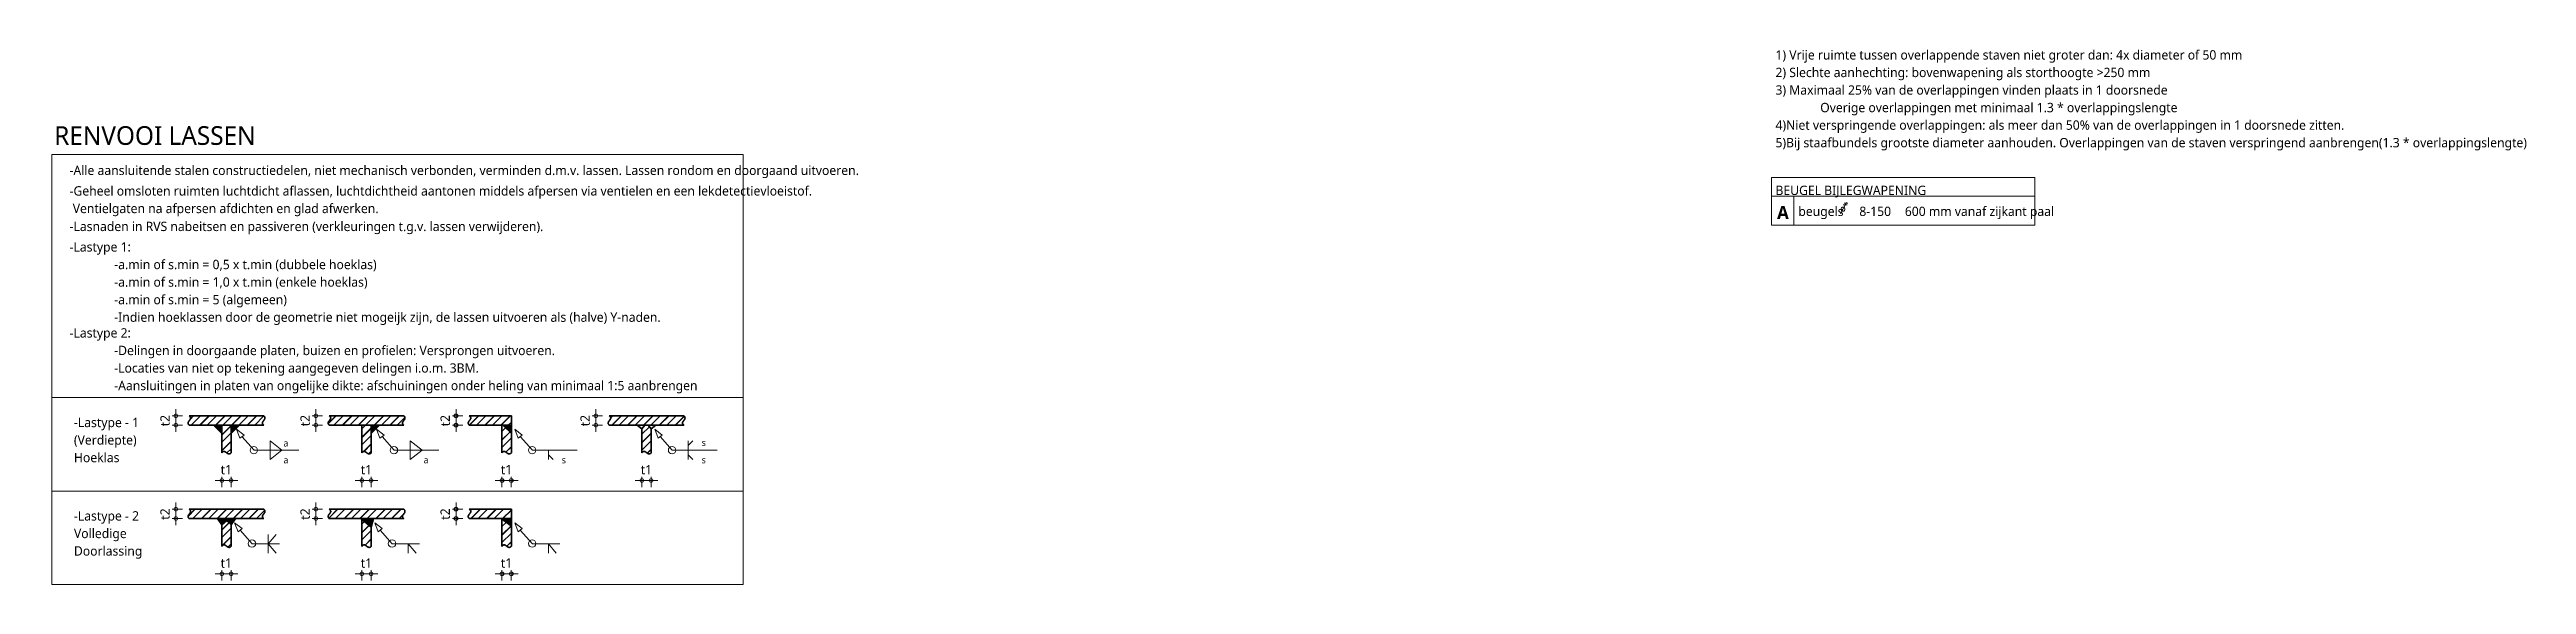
# Model space of a CAD drawing. Header units: millimetres. Extents: x 3415 to 42718, y 1442 to 14886.
# Drawn here: x 14303 to 27564, y 1442 to 4304 of the extents above; entities that cross this region are included whole.
import ezdxf

# ---------------------------------------------------------------- set-up
doc = ezdxf.new("R2010")
doc.units = ezdxf.units.MM
for name, color, linetype, lineweight in [('A-ANNO-DIMS', 211, 'Continuous', 13), ('A-ANNO-DIMS-20', 211, 'Continuous', 13), ('A-ANNO-NOTE', 131, 'Continuous', 18), ('A-DETL', 90, 'Continuous', 13), ('A-DETL-GENF', 92, 'Continuous', 18), ('G-ANNO-TEXT', 231, 'Continuous', 13)]:
    doc.layers.add(name, color=color, linetype=linetype, lineweight=lineweight)
doc.styles.add('Segoe UI', font='segoeui.ttf', dxfattribs={"height": 100})
doc.styles.add('Segoe UI_1', font='segoeui.ttf', dxfattribs={"height": 50})
doc.styles.add('Segoe UI_4', font='segoeui.ttf', dxfattribs={"height": 36})
doc.styles.add('Segoe UI_B_2', font='segoeui.ttf', dxfattribs={"height": 50})
doc.styles.add('Segoe UI_B_4', font='segoeui.ttf', dxfattribs={"height": 70})
doc.dimstyles.new('2_5_mm', dxfattribs={"dimscale": 304.8, "dimtxt": 52.368197, "dimasz": 0.065617, "dimexe": 0.11811, "dimexo": 0.0625, "dimgap": 0.059055, "dimtad": 1, "dimdec": 0, "dimzin": 0, "dimdsep": 46, "dimtxsty": 'Segoe UI_1', "dimblk1": 'DOTBLANK', "dimblk2": 'DOTBLANK', "dimsah": 1, "dimcen": 0.09, "dimdle": 0.11811, "dimazin": 0, "dimtfac": 1, "dimtdec": 4, "dimtix": 1, "dimtmove": 0, "dimatfit": 3, "dimfxl": 0.11811, "dimfxlon": 1, "dimtvp": 1, "dimtfill": 1, "dimtolj": 1, "dimtzin": 0, "dimarcsym": 2})
pattern_1 = [(45, (0, 0), (-42.4264, 42.4264), []), (45, (2, 0), (-42.4264, 42.4264), []), (45, (40, 0), (-42.4264, 42.4264), [])]

msp = doc.modelspace()

# ---------------------------------------------------------------- texts
at = {"layer": 'G-ANNO-TEXT', "color": 7, "attachment_point": 1}
for s, insert, char_height, width, style in [('1) Vrije ruimte tussen overlappende staven niet groter dan: 4x diameter of 50 mm', (23543, 4300.8), 50, 3064.05, 'Segoe UI_1'), ('3) Maximaal 25% van de overlappingen vinden plaats in 1 doorsnede', (23543, 4112.9), 50, 2589.451, 'Segoe UI_1'), ('2) Slechte aanhechting: bovenwapening als storthoogte >250 mm', (23543, 4206.9), 50, 2475.611, 'Segoe UI_1'), ('^I', (23543, 4019), 50, 290.211, 'Segoe UI_1'), ('Overige overlappingen met minimaal 1.3 * overlappingslengte', (23782.4, 4019), 50, 2332.911, 'Segoe UI_1'), ('4)Niet verspringende overlappingen: als meer dan 50% van de overlappingen in 1 doorsnede zitten.', (23543, 3925.1), 50, 3737.467, 'Segoe UI_1'), ('5)Bij staafbundels grootste diameter aanhouden. Overlappingen van de staven verspringend aanbrengen(1.3 * overlappingslengte)', (23543, 3831.1), 50, 4890.294, 'Segoe UI_1'), ('\\fSegoe UI|b1|i0|c0|p34|;A', (23551.4, 3466.8), 70, 84.979, 'Segoe UI_B_4')]:
    msp.add_mtext(s, dxfattribs=dict(at, insert=insert, char_height=char_height, width=width, style=style))
at = {"layer": 'G-ANNO-TEXT', "color": 39, "char_height": 50, "attachment_point": 1}
for s, insert, width, style in [('BEUGEL BIJLEGWAPENING', (23543, 3575.7), 1067.848, 'Segoe UI_B_2'), ('beugels     8-150', (23665.5, 3463.5), 633.333, 'Segoe UI_1'), ('600 mm vanaf zijkant paal', (24235.5, 3463.5), 984.472, 'Segoe UI_1')]:
    msp.add_mtext(s, dxfattribs=dict(at, insert=insert, width=width, style=style))

# ---------------------------------------------------------------- blocks, each defined once
blk = doc.blocks.new('28_GA_symbool_wapening - Type 1-3658680-M_28_01_constructierenvooi')
at = {"layer": 'A-ANNO-NOTE'}
for p, q in [((23891, 3425), (23923, 3486)), ((23926, 3474), (23906, 3474)), ((23931, 3482), (23910, 3482))]:
    blk.add_line(p, q, dxfattribs=at)
blk.add_circle((23904, 3450), 10.8, dxfattribs=at)
blk = doc.blocks.new('NLRS_28_GA_renvooi - 3 RENVOOI LASSEN-5064081-M_28_01_constructierenvooi')
at = {"layer": 'A-ANNO-NOTE'}
for p, q in [((14316, 3742), (18016, 3742)), ((14316, 1442), (14316, 3742)), ((18016, 3742), (18016, 1442)), ((18016, 1442), (14316, 1442))]:
    blk.add_line(p, q, dxfattribs=at)
at = {"layer": 'A-ANNO-NOTE', "lineweight": 13, "insert": (14328, 3894), "char_height": 100, "width": 1390.13, "attachment_point": 1, "style": 'Segoe UI', "bg_fill": 3, "box_fill_scale": 1.25, "bg_fill_color": 9, "bg_fill_true_color": 13158600, "bg_fill_transparency": 0}
blk.add_mtext('RENVOOI LASSEN', dxfattribs=at)
blk = doc.blocks.new('DIMBLOCK1-M_28_01_constructierenvooi')
at = {"layer": 'A-ANNO-DIMS-20'}
for p, q in [((14979, 2344), (14943, 2344)), ((14979, 2294), (14943, 2294)), ((14979, 2258), (14979, 2380)), ((14979, 2344), (15015, 2344)), ((14979, 2294), (15015, 2294))]:
    blk.add_line(p, q, dxfattribs=at)
for centre in [(14979, 2344), (14979, 2294)]:
    blk.add_circle(centre, 10, dxfattribs=at)
at = {"layer": 'A-ANNO-DIMS-20', "color": 0, "insert": (14896, 2288), "char_height": 50, "width": 74.27, "attachment_point": 1, "rotation": 90, "line_spacing_factor": 1.142579, "style": 'Segoe UI_1', "bg_fill": 3, "box_fill_scale": 1.25, "bg_fill_color": 9, "bg_fill_true_color": 13158600, "bg_fill_transparency": 0}
blk.add_mtext('t2', dxfattribs=at)
blk = doc.blocks.new('_DotBlank')
at = {"color": 0, "linetype": 'ByBlock', "lineweight": -2}
blk.add_line((-0.5, 0), (-1, 0), dxfattribs=at)
blk.add_circle((0, 0), 0.5, dxfattribs=at)
blk = doc.blocks.new('DIMBLOCK2-M_28_01_constructierenvooi')
at = {"layer": 'A-ANNO-DIMS-20'}
for p, q in [((15189, 1998), (15311, 1998)), ((15225, 1998), (15225, 2034)), ((15225, 1998), (15225, 1962)), ((15275, 1998), (15275, 2034)), ((15275, 1998), (15275, 1962))]:
    blk.add_line(p, q, dxfattribs=at)
for centre in [(15225, 1998), (15275, 1998)]:
    blk.add_circle(centre, 10, dxfattribs=at)
at = {"layer": 'A-ANNO-DIMS-20', "color": 0, "insert": (15219, 2081), "char_height": 50, "width": 74.27, "attachment_point": 1, "line_spacing_factor": 1.142579, "style": 'Segoe UI_1', "bg_fill": 3, "box_fill_scale": 1.25, "bg_fill_color": 9, "bg_fill_true_color": 13158600, "bg_fill_transparency": 0}
blk.add_mtext('t1', dxfattribs=at)
blk = doc.blocks.new('NLRS_00_GA_pijl wit - Type 1-4098930-M_28_01_constructierenvooi')
at = {"layer": 'A-ANNO-NOTE'}
for p, q in [((15344, 2241), (15304, 2272)), ((15304, 2272), (15322, 2224)), ((15322, 2224), (15344, 2241))]:
    blk.add_line(p, q, dxfattribs=at)
blk = doc.blocks.new('DIMBLOCK3-M_28_01_constructierenvooi')
at = {"layer": 'A-ANNO-DIMS-20'}
for p, q in [((15729, 2344), (15693, 2344)), ((15729, 2294), (15693, 2294)), ((15729, 2258), (15729, 2380)), ((15729, 2344), (15765, 2344)), ((15729, 2294), (15765, 2294))]:
    blk.add_line(p, q, dxfattribs=at)
for centre in [(15729, 2344), (15729, 2294)]:
    blk.add_circle(centre, 10, dxfattribs=at)
at = {"layer": 'A-ANNO-DIMS-20', "color": 0, "insert": (15646, 2288), "char_height": 50, "width": 74.27, "attachment_point": 1, "rotation": 90, "line_spacing_factor": 1.142579, "style": 'Segoe UI_1', "bg_fill": 3, "box_fill_scale": 1.25, "bg_fill_color": 9, "bg_fill_true_color": 13158600, "bg_fill_transparency": 0}
blk.add_mtext('t2', dxfattribs=at)
blk = doc.blocks.new('DIMBLOCK4-M_28_01_constructierenvooi')
at = {"layer": 'A-ANNO-DIMS-20'}
for p, q in [((15939, 1998), (16061, 1998)), ((15975, 1998), (15975, 2034)), ((15975, 1998), (15975, 1962)), ((16025, 1998), (16025, 2034)), ((16025, 1998), (16025, 1962))]:
    blk.add_line(p, q, dxfattribs=at)
for centre in [(15975, 1998), (16025, 1998)]:
    blk.add_circle(centre, 10, dxfattribs=at)
at = {"layer": 'A-ANNO-DIMS-20', "color": 0, "insert": (15969, 2081), "char_height": 50, "width": 74.27, "attachment_point": 1, "line_spacing_factor": 1.142579, "style": 'Segoe UI_1', "bg_fill": 3, "box_fill_scale": 1.25, "bg_fill_color": 9, "bg_fill_true_color": 13158600, "bg_fill_transparency": 0}
blk.add_mtext('t1', dxfattribs=at)
blk = doc.blocks.new('DIMBLOCK5-M_28_01_constructierenvooi')
at = {"layer": 'A-ANNO-DIMS-20'}
for p, q in [((16479, 2344), (16443, 2344)), ((16479, 2294), (16443, 2294)), ((16479, 2258), (16479, 2380)), ((16479, 2344), (16515, 2344)), ((16479, 2294), (16515, 2294))]:
    blk.add_line(p, q, dxfattribs=at)
for centre in [(16479, 2344), (16479, 2294)]:
    blk.add_circle(centre, 10, dxfattribs=at)
at = {"layer": 'A-ANNO-DIMS-20', "color": 0, "insert": (16396, 2288), "char_height": 50, "width": 74.27, "attachment_point": 1, "rotation": 90, "line_spacing_factor": 1.142579, "style": 'Segoe UI_1', "bg_fill": 3, "box_fill_scale": 1.25, "bg_fill_color": 9, "bg_fill_true_color": 13158600, "bg_fill_transparency": 0}
blk.add_mtext('t2', dxfattribs=at)
blk = doc.blocks.new('DIMBLOCK6-M_28_01_constructierenvooi')
at = {"layer": 'A-ANNO-DIMS-20'}
for p, q in [((16689, 1998), (16811, 1998)), ((16725, 1998), (16725, 2034)), ((16725, 1998), (16725, 1962)), ((16775, 1998), (16775, 2034)), ((16775, 1998), (16775, 1962))]:
    blk.add_line(p, q, dxfattribs=at)
for centre in [(16725, 1998), (16775, 1998)]:
    blk.add_circle(centre, 10, dxfattribs=at)
at = {"layer": 'A-ANNO-DIMS-20', "color": 0, "insert": (16719, 2081), "char_height": 50, "width": 74.27, "attachment_point": 1, "line_spacing_factor": 1.142579, "style": 'Segoe UI_1', "bg_fill": 3, "box_fill_scale": 1.25, "bg_fill_color": 9, "bg_fill_true_color": 13158600, "bg_fill_transparency": 0}
blk.add_mtext('t1', dxfattribs=at)
blk = doc.blocks.new('DIMBLOCK7-M_28_01_constructierenvooi')
at = {"layer": 'A-ANNO-DIMS-20'}
for p, q in [((17228, 2344), (17192, 2344)), ((17228, 2294), (17192, 2294)), ((17228, 2258), (17228, 2380)), ((17228, 2344), (17264, 2344)), ((17228, 2294), (17264, 2294))]:
    blk.add_line(p, q, dxfattribs=at)
for centre in [(17228, 2344), (17228, 2294)]:
    blk.add_circle(centre, 10, dxfattribs=at)
at = {"layer": 'A-ANNO-DIMS-20', "color": 0, "insert": (17145, 2288), "char_height": 50, "width": 74.27, "attachment_point": 1, "rotation": 90, "line_spacing_factor": 1.142579, "style": 'Segoe UI_1', "bg_fill": 3, "box_fill_scale": 1.25, "bg_fill_color": 9, "bg_fill_true_color": 13158600, "bg_fill_transparency": 0}
blk.add_mtext('t2', dxfattribs=at)
blk = doc.blocks.new('DIMBLOCK8-M_28_01_constructierenvooi')
at = {"layer": 'A-ANNO-DIMS-20'}
for p, q in [((17438, 1998), (17560, 1998)), ((17474, 1998), (17474, 2034)), ((17474, 1998), (17474, 1962)), ((17524, 1998), (17524, 2034)), ((17524, 1998), (17524, 1962))]:
    blk.add_line(p, q, dxfattribs=at)
for centre in [(17474, 1998), (17524, 1998)]:
    blk.add_circle(centre, 10, dxfattribs=at)
at = {"layer": 'A-ANNO-DIMS-20', "color": 0, "insert": (17468, 2081), "char_height": 50, "width": 74.27, "attachment_point": 1, "line_spacing_factor": 1.142579, "style": 'Segoe UI_1', "bg_fill": 3, "box_fill_scale": 1.25, "bg_fill_color": 9, "bg_fill_true_color": 13158600, "bg_fill_transparency": 0}
blk.add_mtext('t1', dxfattribs=at)
blk = doc.blocks.new('DIMBLOCK9-M_28_01_constructierenvooi')
at = {"layer": 'A-ANNO-DIMS-20'}
for p, q in [((14979, 1758), (14979, 1880)), ((14979, 1844), (14943, 1844)), ((14979, 1794), (14943, 1794)), ((14979, 1844), (15015, 1844)), ((14979, 1794), (15015, 1794))]:
    blk.add_line(p, q, dxfattribs=at)
for centre in [(14979, 1844), (14979, 1794)]:
    blk.add_circle(centre, 10, dxfattribs=at)
at = {"layer": 'A-ANNO-DIMS-20', "color": 0, "insert": (14896, 1788), "char_height": 50, "width": 74.27, "attachment_point": 1, "rotation": 90, "line_spacing_factor": 1.142579, "style": 'Segoe UI_1', "bg_fill": 3, "box_fill_scale": 1.25, "bg_fill_color": 9, "bg_fill_true_color": 13158600, "bg_fill_transparency": 0}
blk.add_mtext('t2', dxfattribs=at)
blk = doc.blocks.new('DIMBLOCK10-M_28_01_constructierenvooi')
at = {"layer": 'A-ANNO-DIMS-20'}
for p, q in [((15189, 1498), (15311, 1498)), ((15225, 1498), (15225, 1534)), ((15225, 1498), (15225, 1462)), ((15275, 1498), (15275, 1534)), ((15275, 1498), (15275, 1462))]:
    blk.add_line(p, q, dxfattribs=at)
for centre in [(15225, 1498), (15275, 1498)]:
    blk.add_circle(centre, 10, dxfattribs=at)
at = {"layer": 'A-ANNO-DIMS-20', "color": 0, "insert": (15219, 1581), "char_height": 50, "width": 74.27, "attachment_point": 1, "line_spacing_factor": 1.142579, "style": 'Segoe UI_1', "bg_fill": 3, "box_fill_scale": 1.25, "bg_fill_color": 9, "bg_fill_true_color": 13158600, "bg_fill_transparency": 0}
blk.add_mtext('t1', dxfattribs=at)
blk = doc.blocks.new('DIMBLOCK11-M_28_01_constructierenvooi')
at = {"layer": 'A-ANNO-DIMS-20'}
for p, q in [((15729, 1758), (15729, 1880)), ((15729, 1844), (15693, 1844)), ((15729, 1794), (15693, 1794)), ((15729, 1844), (15765, 1844)), ((15729, 1794), (15765, 1794))]:
    blk.add_line(p, q, dxfattribs=at)
for centre in [(15729, 1844), (15729, 1794)]:
    blk.add_circle(centre, 10, dxfattribs=at)
at = {"layer": 'A-ANNO-DIMS-20', "color": 0, "insert": (15646, 1788), "char_height": 50, "width": 74.27, "attachment_point": 1, "rotation": 90, "line_spacing_factor": 1.142579, "style": 'Segoe UI_1', "bg_fill": 3, "box_fill_scale": 1.25, "bg_fill_color": 9, "bg_fill_true_color": 13158600, "bg_fill_transparency": 0}
blk.add_mtext('t2', dxfattribs=at)
blk = doc.blocks.new('DIMBLOCK12-M_28_01_constructierenvooi')
at = {"layer": 'A-ANNO-DIMS-20'}
for p, q in [((15939, 1498), (16061, 1498)), ((15975, 1498), (15975, 1534)), ((15975, 1498), (15975, 1462)), ((16025, 1498), (16025, 1534)), ((16025, 1498), (16025, 1462))]:
    blk.add_line(p, q, dxfattribs=at)
for centre in [(15975, 1498), (16025, 1498)]:
    blk.add_circle(centre, 10, dxfattribs=at)
at = {"layer": 'A-ANNO-DIMS-20', "color": 0, "insert": (15969, 1581), "char_height": 50, "width": 74.27, "attachment_point": 1, "line_spacing_factor": 1.142579, "style": 'Segoe UI_1', "bg_fill": 3, "box_fill_scale": 1.25, "bg_fill_color": 9, "bg_fill_true_color": 13158600, "bg_fill_transparency": 0}
blk.add_mtext('t1', dxfattribs=at)
blk = doc.blocks.new('DIMBLOCK13-M_28_01_constructierenvooi')
at = {"layer": 'A-ANNO-DIMS-20'}
for p, q in [((16479, 1758), (16479, 1880)), ((16479, 1844), (16443, 1844)), ((16479, 1794), (16443, 1794)), ((16479, 1844), (16515, 1844)), ((16479, 1794), (16515, 1794))]:
    blk.add_line(p, q, dxfattribs=at)
for centre in [(16479, 1844), (16479, 1794)]:
    blk.add_circle(centre, 10, dxfattribs=at)
at = {"layer": 'A-ANNO-DIMS-20', "color": 0, "insert": (16396, 1788), "char_height": 50, "width": 74.27, "attachment_point": 1, "rotation": 90, "line_spacing_factor": 1.142579, "style": 'Segoe UI_1', "bg_fill": 3, "box_fill_scale": 1.25, "bg_fill_color": 9, "bg_fill_true_color": 13158600, "bg_fill_transparency": 0}
blk.add_mtext('t2', dxfattribs=at)
blk = doc.blocks.new('DIMBLOCK14-M_28_01_constructierenvooi')
at = {"layer": 'A-ANNO-DIMS-20'}
for p, q in [((16689, 1498), (16811, 1498)), ((16725, 1498), (16725, 1534)), ((16725, 1498), (16725, 1462)), ((16775, 1498), (16775, 1534)), ((16775, 1498), (16775, 1462))]:
    blk.add_line(p, q, dxfattribs=at)
for centre in [(16725, 1498), (16775, 1498)]:
    blk.add_circle(centre, 10, dxfattribs=at)
at = {"layer": 'A-ANNO-DIMS-20', "color": 0, "insert": (16719, 1581), "char_height": 50, "width": 74.27, "attachment_point": 1, "line_spacing_factor": 1.142579, "style": 'Segoe UI_1', "bg_fill": 3, "box_fill_scale": 1.25, "bg_fill_color": 9, "bg_fill_true_color": 13158600, "bg_fill_transparency": 0}
blk.add_mtext('t1', dxfattribs=at)

# ---------------------------------------------------------------- hatches: boundary and pattern name
at = {"layer": 'A-DETL-GENF', "lineweight": 13}
h = msp.add_hatch(dxfattribs=at)
h.set_pattern_fill('FP_1', color=9, style=0, pattern_type=2)
h.set_pattern_definition(pattern_1)
h.paths.add_polyline_path([(15450.2, 2293.8), (15447.2, 2296.1), (15445, 2298.4), (15443.5, 2300.6), (15442.6, 2302.7), (15442.2, 2304.8), (15442.3, 2306.9), (15442.8, 2308.9), (15443.7, 2310.8), (15446.1, 2314.7), (15453.1, 2324.3), (15455.1, 2328.2), (15455.6, 2330.2), (15455.9, 2332.3), (15455.7, 2334.4), (15455.1, 2336.6), (15454, 2338.9), (15452.4, 2341.3), (15450.2, 2343.8), (15050.2, 2343.8), (15053.2, 2341.5), (15055.4, 2339.2), (15056.9, 2337), (15057.8, 2334.9), (15058.2, 2332.8), (15058.1, 2330.7), (15057.5, 2328.7), (15056.7, 2326.7), (15054.3, 2322.9), (15047.2, 2313.3), (15045.3, 2309.4), (15044.7, 2307.4), (15044.5, 2305.3), (15044.7, 2303.2), (15045.3, 2300.9), (15046.3, 2298.7), (15048, 2296.3), (15050.2, 2293.8), (15320.2, 2293.8)])
at = {"layer": 'A-DETL-GENF'}
for points in [[(15225.2, 2248.8), (15225.2, 2293.8), (15180.2, 2293.8)], [(15275.2, 2248.8), (15320.2, 2293.8), (15275.2, 2293.8)], [(16025.2, 2248.8), (16070.2, 2293.8), (16025.2, 2293.8)], [(16775.2, 2248.8), (16775.2, 2293.8), (16730.2, 2293.8)], [(15225.2, 1761.2), (15250.2, 1782.9), (15237.7, 1793.8), (15202.7, 1793.8)], [(15275.2, 1761.2), (15297.7, 1793.8), (15237.7, 1793.8)], [(16025.2, 1748.8), (16037.2, 1793.8), (15970.2, 1793.8)], [(16775.2, 1753.8), (16775.2, 1793.8), (16720.2, 1793.8)]]:
    msp.add_hatch(color=7, dxfattribs=at).paths.add_polyline_path(points)
at = {"layer": 'A-DETL-GENF', "lineweight": 13}
h = msp.add_hatch(dxfattribs=at)
h.set_pattern_fill('FP_1', color=9, style=0, pattern_type=2)
h.set_pattern_definition(pattern_1)
h.paths.add_polyline_path([(15263.7, 2140), (15265.8, 2140.1), (15268, 2140.7), (15270.3, 2141.8), (15272.7, 2143.4), (15275.2, 2145.7), (15275.2, 2293.8), (15225.2, 2293.8), (15225.2, 2145.7), (15227.5, 2148.6), (15229.8, 2150.8), (15232, 2152.4), (15234.1, 2153.3), (15236.2, 2153.6), (15238.2, 2153.5), (15240.3, 2153), (15242.2, 2152.2), (15246.1, 2149.7), (15255.7, 2142.7), (15259.6, 2140.8), (15261.6, 2140.2)])
h = msp.add_hatch(dxfattribs=at)
h.set_pattern_fill('FP_1', color=9, style=0, pattern_type=2)
h.set_pattern_definition(pattern_1)
h.paths.add_polyline_path([(16175.5, 2293.8), (16200.2, 2293.8), (16197.2, 2296.1), (16195, 2298.4), (16193.5, 2300.6), (16192.6, 2302.7), (16192.2, 2304.8), (16192.3, 2306.9), (16192.8, 2308.9), (16193.7, 2310.8), (16196.1, 2314.7), (16203.1, 2324.3), (16205.1, 2328.2), (16205.6, 2330.2), (16205.9, 2332.3), (16205.7, 2334.4), (16205.1, 2336.6), (16204, 2338.9), (16202.4, 2341.3), (16200.2, 2343.8), (15800.2, 2343.8), (15803.2, 2341.5), (15805.4, 2339.2), (15806.9, 2337), (15807.8, 2334.9), (15808.2, 2332.8), (15808.1, 2330.7), (15807.5, 2328.7), (15806.7, 2326.7), (15804.3, 2322.9), (15797.2, 2313.3), (15795.3, 2309.4), (15794.7, 2307.4), (15794.5, 2305.3), (15794.7, 2303.2), (15795.3, 2300.9), (15796.3, 2298.7), (15798, 2296.3), (15800.2, 2293.8), (16070.2, 2293.8)])
h = msp.add_hatch(dxfattribs=at)
h.set_pattern_fill('FP_1', color=9, style=0, pattern_type=2)
h.set_pattern_definition(pattern_1)
h.paths.add_polyline_path([(16013.7, 2140), (16015.8, 2140.1), (16018, 2140.7), (16020.3, 2141.8), (16022.7, 2143.4), (16025.2, 2145.7), (16025.2, 2293.8), (15975.2, 2293.8), (15975.2, 2145.7), (15977.5, 2148.6), (15979.8, 2150.8), (15982, 2152.4), (15984.1, 2153.3), (15986.2, 2153.6), (15988.2, 2153.5), (15990.3, 2153), (15992.2, 2152.2), (15996.1, 2149.7), (16005.7, 2142.7), (16009.6, 2140.8), (16011.6, 2140.2)])
h = msp.add_hatch(dxfattribs=at)
h.set_pattern_fill('FP_1', color=9, style=0, pattern_type=2)
h.set_pattern_definition(pattern_1)
h.paths.add_polyline_path([(16730.2, 2293.8), (16775.2, 2293.8), (16775.2, 2343.8), (16550.2, 2343.8), (16553.2, 2341.5), (16555.4, 2339.2), (16556.9, 2337), (16557.8, 2334.9), (16558.2, 2332.8), (16558.1, 2330.7), (16557.5, 2328.7), (16556.7, 2326.7), (16554.3, 2322.9), (16547.2, 2313.3), (16545.3, 2309.4), (16544.7, 2307.4), (16544.5, 2305.3), (16544.7, 2303.2), (16545.3, 2300.9), (16546.3, 2298.7), (16548, 2296.3), (16550.2, 2293.8), (16729.8, 2293.8)])
h = msp.add_hatch(dxfattribs=at)
h.set_pattern_fill('FP_1', color=9, style=0, pattern_type=2)
h.set_pattern_definition(pattern_1)
h.paths.add_polyline_path([(16763.7, 2140), (16765.8, 2140.1), (16768, 2140.7), (16770.3, 2141.8), (16772.7, 2143.4), (16775.2, 2145.7), (16775.2, 2248.8), (16730.2, 2293.8), (16725.2, 2293.8), (16725.2, 2145.7), (16727.5, 2148.6), (16729.8, 2150.8), (16732, 2152.4), (16734.1, 2153.3), (16736.2, 2153.6), (16738.2, 2153.5), (16740.3, 2153), (16742.2, 2152.2), (16746.1, 2149.7), (16755.7, 2142.7), (16759.6, 2140.8), (16761.6, 2140.2)])
h = msp.add_hatch(dxfattribs=at)
h.set_pattern_fill('FP_1', color=9, style=0, pattern_type=2)
h.set_pattern_definition(pattern_1)
h.paths.add_polyline_path([(17699.4, 2293.8), (17696.5, 2296.1), (17694.3, 2298.4), (17692.7, 2300.6), (17691.8, 2302.7), (17691.5, 2304.8), (17691.6, 2306.9), (17692.1, 2308.9), (17692.9, 2310.8), (17695.4, 2314.7), (17702.4, 2324.3), (17704.3, 2328.2), (17704.9, 2330.2), (17705.1, 2332.3), (17705, 2334.4), (17704.4, 2336.6), (17703.3, 2338.9), (17701.7, 2341.3), (17699.4, 2343.8), (17299.4, 2343.8), (17302.4, 2341.5), (17304.6, 2339.2), (17306.1, 2337), (17307.1, 2334.9), (17307.4, 2332.8), (17307.3, 2330.7), (17306.8, 2328.7), (17305.9, 2326.7), (17303.5, 2322.9), (17296.5, 2313.3), (17294.6, 2309.4), (17294, 2307.4), (17293.8, 2305.3), (17293.9, 2303.2), (17294.5, 2300.9), (17295.6, 2298.7), (17297.2, 2296.3), (17299.4, 2293.8), (17585.8, 2293.8)])
h = msp.add_hatch(dxfattribs=at)
h.set_pattern_fill('FP_1', color=9, style=0, pattern_type=2)
h.set_pattern_definition(pattern_1)
h.paths.add_polyline_path([(17512.9, 2140), (17515.1, 2140.1), (17517.3, 2140.7), (17519.6, 2141.8), (17522, 2143.4), (17524.4, 2145.7), (17524.4, 2273.8), (17508.4, 2293.8), (17490.4, 2293.8), (17474.4, 2273.8), (17474.4, 2145.7), (17476.8, 2148.6), (17479, 2150.8), (17481.2, 2152.4), (17483.4, 2153.3), (17485.4, 2153.6), (17487.5, 2153.5), (17489.5, 2153), (17491.5, 2152.2), (17495.4, 2149.7), (17504.9, 2142.7), (17508.8, 2140.8), (17510.9, 2140.2)])
h = msp.add_hatch(dxfattribs=at)
h.set_pattern_fill('FP_1', color=9, style=0, pattern_type=2)
h.set_pattern_definition(pattern_1)
h.paths.add_polyline_path([(15450.2, 1793.8), (15447.2, 1796.1), (15445, 1798.4), (15443.5, 1800.6), (15442.6, 1802.7), (15442.2, 1804.8), (15442.3, 1806.9), (15442.8, 1808.9), (15443.7, 1810.8), (15446.1, 1814.7), (15453.1, 1824.3), (15455.1, 1828.2), (15455.6, 1830.2), (15455.9, 1832.3), (15455.7, 1834.4), (15455.1, 1836.6), (15454, 1838.9), (15452.4, 1841.3), (15450.2, 1843.8), (15050.2, 1843.8), (15053.2, 1841.5), (15055.4, 1839.2), (15056.9, 1837), (15057.8, 1834.9), (15058.2, 1832.8), (15058.1, 1830.7), (15057.5, 1828.7), (15056.7, 1826.7), (15054.3, 1822.9), (15047.2, 1813.3), (15045.3, 1809.4), (15044.7, 1807.4), (15044.5, 1805.3), (15044.7, 1803.2), (15045.3, 1800.9), (15046.3, 1798.7), (15048, 1796.3), (15050.2, 1793.8), (15297.7, 1793.8)])
h = msp.add_hatch(dxfattribs=at)
h.set_pattern_fill('FP_1', color=9, style=0, pattern_type=2)
h.set_pattern_definition(pattern_1)
h.paths.add_polyline_path([(15263.7, 1640), (15265.8, 1640.1), (15268, 1640.7), (15270.3, 1641.8), (15272.7, 1643.4), (15275.2, 1645.7), (15275.2, 1761.2), (15250.2, 1782.9), (15225.2, 1761.2), (15225.2, 1645.7), (15227.5, 1648.6), (15229.8, 1650.8), (15232, 1652.4), (15234.1, 1653.3), (15236.2, 1653.6), (15238.2, 1653.5), (15240.3, 1653), (15242.2, 1652.2), (15246.1, 1649.7), (15255.7, 1642.7), (15259.6, 1640.8), (15261.6, 1640.2)])
h = msp.add_hatch(dxfattribs=at)
h.set_pattern_fill('FP_1', color=9, style=0, pattern_type=2)
h.set_pattern_definition(pattern_1)
h.paths.add_polyline_path([(16200.2, 1793.8), (16197.2, 1796.1), (16195, 1798.4), (16193.5, 1800.6), (16192.6, 1802.7), (16192.2, 1804.8), (16192.3, 1806.9), (16192.8, 1808.9), (16193.7, 1810.8), (16196.1, 1814.7), (16203.1, 1824.3), (16205.1, 1828.2), (16205.6, 1830.2), (16205.9, 1832.3), (16205.7, 1834.4), (16205.1, 1836.6), (16204, 1838.9), (16202.4, 1841.3), (16200.2, 1843.8), (15800.2, 1843.8), (15803.2, 1841.5), (15805.4, 1839.2), (15806.9, 1837), (15807.8, 1834.9), (15808.2, 1832.8), (15808.1, 1830.7), (15807.5, 1828.7), (15806.7, 1826.7), (15804.3, 1822.9), (15797.2, 1813.3), (15795.3, 1809.4), (15794.7, 1807.4), (15794.5, 1805.3), (15794.7, 1803.2), (15795.3, 1800.9), (15796.3, 1798.7), (15798, 1796.3), (15800.2, 1793.8), (16175.5, 1793.8)])
h = msp.add_hatch(dxfattribs=at)
h.set_pattern_fill('FP_1', color=9, style=0, pattern_type=2)
h.set_pattern_definition(pattern_1)
h.paths.add_polyline_path([(16013.7, 1640), (16015.8, 1640.1), (16018, 1640.7), (16020.3, 1641.8), (16022.7, 1643.4), (16025.2, 1645.7), (16025.2, 1748.8), (15975.2, 1789.7), (15975.2, 1645.7), (15977.5, 1648.6), (15979.8, 1650.8), (15982, 1652.4), (15984.1, 1653.3), (15986.2, 1653.6), (15988.2, 1653.5), (15990.3, 1653), (15992.2, 1652.2), (15996.1, 1649.7), (16005.7, 1642.7), (16009.6, 1640.8), (16011.6, 1640.2)])
h = msp.add_hatch(dxfattribs=at)
h.set_pattern_fill('FP_1', color=9, style=0, pattern_type=2)
h.set_pattern_definition(pattern_1)
h.paths.add_polyline_path([(16732, 1793.8), (16775.2, 1793.8), (16775.2, 1843.8), (16550.2, 1843.8), (16553.2, 1841.5), (16555.4, 1839.2), (16556.9, 1837), (16557.8, 1834.9), (16558.2, 1832.8), (16558.1, 1830.7), (16557.5, 1828.7), (16556.7, 1826.7), (16554.3, 1822.9), (16547.2, 1813.3), (16545.3, 1809.4), (16544.7, 1807.4), (16544.5, 1805.3), (16544.7, 1803.2), (16545.3, 1800.9), (16546.3, 1798.7), (16548, 1796.3), (16550.2, 1793.8), (16729.8, 1793.8)])
h = msp.add_hatch(dxfattribs=at)
h.set_pattern_fill('FP_1', color=9, style=0, pattern_type=2)
h.set_pattern_definition(pattern_1)
h.paths.add_polyline_path([(16763.7, 1640), (16765.8, 1640.1), (16768, 1640.7), (16770.3, 1641.8), (16772.7, 1643.4), (16775.2, 1645.7), (16775.2, 1753.8), (16725.2, 1790.2), (16725.2, 1645.7), (16727.5, 1648.6), (16729.8, 1650.8), (16732, 1652.4), (16734.1, 1653.3), (16736.2, 1653.6), (16738.2, 1653.5), (16740.3, 1653), (16742.2, 1652.2), (16746.1, 1649.7), (16755.7, 1642.7), (16759.6, 1640.8), (16761.6, 1640.2)])

# ---------------------------------------------------------------- linework, layer by layer
at = {"layer": 'A-DETL', "lineweight": 18}
for p, q in [((23521.6, 3619.8), (24931.6, 3619.8)), ((23521.6, 3364.8), (23521.6, 3619.8)), ((24931.6, 3619.8), (24931.6, 3364.8)), ((23521.6, 3519.8), (24931.6, 3519.8)), ((23641.6, 3519.8), (23641.6, 3364.8)), ((23521.6, 3364.8), (24931.6, 3364.8)), ((14316.2, 2441.5), (18016.2, 2441.5)), ((15483.4, 2209.6), (15483.4, 2109.6)), ((15483.4, 2209.6), (15547.4, 2159.6)), ((15483.4, 2109.6), (15547.4, 2159.6)), ((16233.4, 2209.6), (16233.4, 2109.6)), ((16233.4, 2209.6), (16297.4, 2159.6)), ((16233.4, 2109.6), (16297.4, 2159.6)), ((16973.4, 2159.6), (16973.4, 2109.6)), ((16973.4, 2134.6), (16998.4, 2109.6)), ((17722.7, 2209.6), (17722.7, 2109.6)), ((17722.7, 2184.6), (17747.7, 2209.6)), ((17722.7, 2159.6), (17722.7, 2109.6)), ((17722.7, 2134.6), (17747.7, 2109.6)), ((14316.2, 1941.5), (18016.2, 1941.5)), ((15473.4, 1709.6), (15473.4, 1609.6)), ((15473.4, 1659.6), (15515.4, 1709.6)), ((15473.4, 1659.6), (15473.4, 1609.6)), ((15473.4, 1659.6), (15515.4, 1609.6)), ((16223.4, 1659.6), (16223.4, 1609.6)), ((16223.4, 1659.6), (16223.4, 1609.6)), ((16223.4, 1659.6), (16265.4, 1609.6)), ((16973.4, 1659.6), (16973.4, 1609.6)), ((16973.4, 1659.6), (16973.4, 1609.6)), ((16973.4, 1659.6), (17015.4, 1609.6))]:
    msp.add_line(p, q, dxfattribs=at)
at = {"layer": 'A-DETL', "lineweight": 35}
for p, q in [((15450.2, 2343.8), (15050.2, 2343.8)), ((15050.2, 2293.8), (15180.2, 2293.8)), ((15225.2, 2293.8), (15180.2, 2293.8)), ((15180.2, 2293.8), (15225.2, 2248.8)), ((15275.2, 2293.8), (15225.2, 2293.8)), ((15225.2, 2248.8), (15225.2, 2293.8)), ((15275.2, 2248.8), (15320.2, 2293.8)), ((15320.2, 2293.8), (15275.2, 2293.8)), ((15275.2, 2293.8), (15275.2, 2248.8)), ((15320.2, 2293.8), (15450.2, 2293.8)), ((16200.2, 2343.8), (15800.2, 2343.8)), ((15800.2, 2293.8), (15975.2, 2293.8)), ((15975.2, 2293.8), (15975.2, 2145.7)), ((16025.2, 2293.8), (15975.2, 2293.8)), ((16025.2, 2248.8), (16070.2, 2293.8)), ((16070.2, 2293.8), (16025.2, 2293.8)), ((16025.2, 2293.8), (16025.2, 2248.8)), ((16070.2, 2293.8), (16200.2, 2293.8)), ((16775.2, 2343.8), (16550.2, 2343.8)), ((16550.2, 2293.8), (16725.2, 2293.8)), ((16725.2, 2293.8), (16725.2, 2145.7)), ((16730.2, 2293.8), (16725.2, 2293.8)), ((16730.2, 2293.8), (16775.2, 2248.8)), ((16775.2, 2293.8), (16730.2, 2293.8)), ((16775.2, 2293.8), (16775.2, 2343.8)), ((16775.2, 2248.8), (16775.2, 2293.8)), ((17699.4, 2343.8), (17299.4, 2343.8)), ((17299.4, 2293.8), (17449.4, 2293.8)), ((17449.4, 2293.8), (17474.4, 2273.8)), ((17474.4, 2293.8), (17449.4, 2293.8)), ((17474.4, 2273.8), (17490.4, 2293.8)), ((17490.4, 2293.8), (17474.4, 2293.8)), ((17474.4, 2273.8), (17474.4, 2145.7)), ((17508.4, 2293.8), (17490.4, 2293.8)), ((17524.4, 2293.8), (17508.4, 2293.8)), ((17508.4, 2293.8), (17524.4, 2273.8)), ((17549.4, 2293.8), (17524.4, 2293.8)), ((17524.4, 2273.8), (17549.4, 2293.8)), ((17524.4, 2145.7), (17524.4, 2273.8)), ((17549.4, 2293.8), (17699.4, 2293.8)), ((15225.2, 2248.8), (15225.2, 2145.7)), ((15275.2, 2145.7), (15275.2, 2248.8)), ((16025.2, 2145.7), (16025.2, 2248.8)), ((16775.2, 2145.7), (16775.2, 2248.8)), ((15450.2, 1843.8), (15050.2, 1843.8)), ((15050.2, 1793.8), (15202.7, 1793.8)), ((15237.7, 1793.8), (15202.7, 1793.8)), ((15202.7, 1793.8), (15225.2, 1761.2)), ((15225.2, 1761.2), (15250.2, 1782.9)), ((15225.2, 1761.2), (15225.2, 1645.7)), ((15237.7, 1793.8), (15275.2, 1761.2)), ((15297.7, 1793.8), (15237.7, 1793.8)), ((15275.2, 1761.2), (15297.7, 1793.8)), ((15275.2, 1645.7), (15275.2, 1761.2)), ((15297.7, 1793.8), (15450.2, 1793.8)), ((16200.2, 1843.8), (15800.2, 1843.8)), ((15800.2, 1793.8), (15970.2, 1793.8)), ((16037.2, 1793.8), (15970.2, 1793.8)), ((15970.2, 1793.8), (16025.2, 1748.8)), ((15975.2, 1789.7), (15975.2, 1645.7)), ((16025.2, 1748.8), (16037.2, 1793.8)), ((16025.2, 1645.7), (16025.2, 1748.8)), ((16037.2, 1793.8), (16200.2, 1793.8)), ((16775.2, 1843.8), (16550.2, 1843.8)), ((16550.2, 1793.8), (16720.2, 1793.8)), ((16720.2, 1793.8), (16775.2, 1753.8)), ((16775.2, 1793.8), (16720.2, 1793.8)), ((16725.2, 1790.2), (16725.2, 1645.7)), ((16775.2, 1793.8), (16775.2, 1843.8)), ((16775.2, 1753.8), (16775.2, 1793.8)), ((16775.2, 1645.7), (16775.2, 1753.8))]:
    msp.add_line(p, q, dxfattribs=at)
at = {"layer": 'A-DETL', "lineweight": 18}
for centre in [(15396.6, 2160.4), (16146.6, 2160.4), (16886.6, 2160.4), (17635.9, 2160.4), (15386.6, 1660.4), (16136.6, 1660.4), (16886.6, 1660.4)]:
    msp.add_circle(centre, 20, dxfattribs=at)
at = {"layer": 'A-DETL', "lineweight": 35}
for points in [[(15050.2, 2343.8), (15051.3, 2343), (15053.3, 2341.5), (15055.1, 2339.6), (15056.2, 2338.1), (15056.9, 2337), (15057.4, 2335.9), (15057.8, 2335), (15057.9, 2334.3), (15058.1, 2333.8), (15058.1, 2333.3), (15058.2, 2332.8), (15058.2, 2332.3), (15058.2, 2331.8), (15058.1, 2331.2), (15058.1, 2330.7), (15058, 2330.2), (15057.8, 2329.7), (15057.7, 2329.2), (15057.5, 2328.7), (15057.4, 2328.2), (15057.1, 2327.6), (15056.7, 2326.7), (15056.2, 2325.8), (15055.6, 2324.8), (15054.9, 2323.8), (15054.3, 2322.9), (15053.6, 2321.9), (15052.8, 2321), (15052.1, 2320), (15051.3, 2319), (15050.6, 2318.1), (15049.6, 2316.8), (15048.7, 2315.6), (15047.8, 2314.3), (15047.2, 2313.3), (15046.7, 2312.3), (15046.1, 2311.4), (15045.7, 2310.4), (15045.3, 2309.4), (15045, 2308.4), (15044.7, 2307.4), (15044.6, 2306.3), (15044.5, 2305.3), (15044.5, 2304.2), (15044.7, 2302.8), (15045.2, 2301), (15046.2, 2298.7), (15047.9, 2296.3), (15049.3, 2294.6), (15050.2, 2293.8)], [(15450.2, 2293.8), (15449.1, 2294.6), (15447.1, 2296.1), (15445.3, 2298), (15444.1, 2299.5), (15443.5, 2300.6), (15442.9, 2301.7), (15442.6, 2302.5), (15442.4, 2303.2), (15442.3, 2303.8), (15442.2, 2304.3), (15442.2, 2304.8), (15442.2, 2305.3), (15442.2, 2305.8), (15442.2, 2306.4), (15442.3, 2306.9), (15442.4, 2307.4), (15442.5, 2307.9), (15442.7, 2308.4), (15442.8, 2308.9), (15443, 2309.4), (15443.3, 2310), (15443.7, 2310.8), (15444.2, 2311.8), (15444.8, 2312.8), (15445.4, 2313.8), (15446.1, 2314.7), (15446.8, 2315.7), (15447.5, 2316.6), (15448.3, 2317.6), (15449, 2318.5), (15449.8, 2319.5), (15450.7, 2320.8), (15451.7, 2322), (15452.5, 2323.3), (15453.1, 2324.3), (15453.7, 2325.2), (15454.2, 2326.2), (15454.7, 2327.2), (15455.1, 2328.2), (15455.4, 2329.2), (15455.6, 2330.2), (15455.8, 2331.3), (15455.9, 2332.3), (15455.9, 2333.4), (15455.7, 2334.8), (15455.2, 2336.6), (15454.1, 2338.9), (15452.5, 2341.3), (15451, 2343), (15450.2, 2343.8)], [(15800.2, 2343.8), (15801.3, 2343), (15803.3, 2341.5), (15805.1, 2339.6), (15806.2, 2338.1), (15806.9, 2337), (15807.4, 2335.9), (15807.8, 2335), (15807.9, 2334.3), (15808.1, 2333.8), (15808.1, 2333.3), (15808.2, 2332.8), (15808.2, 2332.3), (15808.2, 2331.8), (15808.1, 2331.2), (15808.1, 2330.7), (15808, 2330.2), (15807.8, 2329.7), (15807.7, 2329.2), (15807.5, 2328.7), (15807.4, 2328.2), (15807.1, 2327.6), (15806.7, 2326.7), (15806.2, 2325.8), (15805.6, 2324.8), (15804.9, 2323.8), (15804.3, 2322.9), (15803.6, 2321.9), (15802.8, 2321), (15802.1, 2320), (15801.3, 2319), (15800.6, 2318.1), (15799.6, 2316.8), (15798.7, 2315.6), (15797.8, 2314.3), (15797.2, 2313.3), (15796.7, 2312.3), (15796.1, 2311.4), (15795.7, 2310.4), (15795.3, 2309.4), (15795, 2308.4), (15794.7, 2307.4), (15794.6, 2306.3), (15794.5, 2305.3), (15794.5, 2304.2), (15794.7, 2302.8), (15795.2, 2301), (15796.2, 2298.7), (15797.9, 2296.3), (15799.3, 2294.6), (15800.2, 2293.8)], [(16200.2, 2293.8), (16199.1, 2294.6), (16197.1, 2296.1), (16195.3, 2298), (16194.1, 2299.5), (16193.5, 2300.6), (16192.9, 2301.7), (16192.6, 2302.5), (16192.4, 2303.2), (16192.3, 2303.8), (16192.2, 2304.3), (16192.2, 2304.8), (16192.2, 2305.3), (16192.2, 2305.8), (16192.2, 2306.4), (16192.3, 2306.9), (16192.4, 2307.4), (16192.5, 2307.9), (16192.7, 2308.4), (16192.8, 2308.9), (16193, 2309.4), (16193.3, 2310), (16193.7, 2310.8), (16194.2, 2311.8), (16194.8, 2312.8), (16195.4, 2313.8), (16196.1, 2314.7), (16196.8, 2315.7), (16197.5, 2316.6), (16198.3, 2317.6), (16199, 2318.5), (16199.8, 2319.5), (16200.7, 2320.8), (16201.7, 2322), (16202.5, 2323.3), (16203.1, 2324.3), (16203.7, 2325.2), (16204.2, 2326.2), (16204.7, 2327.2), (16205.1, 2328.2), (16205.4, 2329.2), (16205.6, 2330.2), (16205.8, 2331.3), (16205.9, 2332.3), (16205.9, 2333.4), (16205.7, 2334.8), (16205.2, 2336.6), (16204.1, 2338.9), (16202.5, 2341.3), (16201, 2343), (16200.2, 2343.8)], [(16550.2, 2343.8), (16551.3, 2343), (16553.3, 2341.5), (16555.1, 2339.6), (16556.2, 2338.1), (16556.9, 2337), (16557.4, 2335.9), (16557.8, 2335), (16557.9, 2334.3), (16558.1, 2333.8), (16558.1, 2333.3), (16558.2, 2332.8), (16558.2, 2332.3), (16558.2, 2331.8), (16558.1, 2331.2), (16558.1, 2330.7), (16558, 2330.2), (16557.8, 2329.7), (16557.7, 2329.2), (16557.5, 2328.7), (16557.4, 2328.2), (16557.1, 2327.6), (16556.7, 2326.7), (16556.2, 2325.8), (16555.6, 2324.8), (16554.9, 2323.8), (16554.3, 2322.9), (16553.6, 2321.9), (16552.8, 2321), (16552.1, 2320), (16551.3, 2319), (16550.6, 2318.1), (16549.6, 2316.8), (16548.7, 2315.6), (16547.8, 2314.3), (16547.2, 2313.3), (16546.7, 2312.3), (16546.1, 2311.4), (16545.7, 2310.4), (16545.3, 2309.4), (16545, 2308.4), (16544.7, 2307.4), (16544.6, 2306.3), (16544.5, 2305.3), (16544.5, 2304.2), (16544.7, 2302.8), (16545.2, 2301), (16546.2, 2298.7), (16547.9, 2296.3), (16549.3, 2294.6), (16550.2, 2293.8)], [(17299.4, 2343.8), (17300.6, 2343), (17302.5, 2341.5), (17304.4, 2339.6), (17305.5, 2338.1), (17306.2, 2337), (17306.7, 2335.9), (17307, 2335), (17307.2, 2334.3), (17307.3, 2333.8), (17307.4, 2333.3), (17307.4, 2332.8), (17307.4, 2332.3), (17307.4, 2331.8), (17307.4, 2331.2), (17307.3, 2330.7), (17307.2, 2330.2), (17307.1, 2329.7), (17307, 2329.2), (17306.8, 2328.7), (17306.6, 2328.2), (17306.3, 2327.6), (17305.9, 2326.7), (17305.4, 2325.8), (17304.8, 2324.8), (17304.2, 2323.8), (17303.5, 2322.9), (17302.8, 2321.9), (17302.1, 2321), (17301.3, 2320), (17300.6, 2319), (17299.9, 2318.1), (17298.9, 2316.8), (17298, 2315.6), (17297.1, 2314.3), (17296.5, 2313.3), (17295.9, 2312.3), (17295.4, 2311.4), (17294.9, 2310.4), (17294.5, 2309.4), (17294.2, 2308.4), (17294, 2307.4), (17293.8, 2306.3), (17293.7, 2305.3), (17293.8, 2304.2), (17293.9, 2302.8), (17294.4, 2301), (17295.5, 2298.7), (17297.1, 2296.3), (17298.6, 2294.6), (17299.4, 2293.8)], [(17699.4, 2293.8), (17698.3, 2294.6), (17696.3, 2296.1), (17694.5, 2298), (17693.4, 2299.5), (17692.7, 2300.6), (17692.2, 2301.7), (17691.9, 2302.5), (17691.7, 2303.2), (17691.6, 2303.8), (17691.5, 2304.3), (17691.5, 2304.8), (17691.4, 2305.3), (17691.5, 2305.8), (17691.5, 2306.4), (17691.6, 2306.9), (17691.7, 2307.4), (17691.8, 2307.9), (17691.9, 2308.4), (17692.1, 2308.9), (17692.3, 2309.4), (17692.5, 2310), (17692.9, 2310.8), (17693.5, 2311.8), (17694, 2312.8), (17694.7, 2313.8), (17695.4, 2314.7), (17696.1, 2315.7), (17696.8, 2316.6), (17697.5, 2317.6), (17698.3, 2318.5), (17699, 2319.5), (17700, 2320.8), (17700.9, 2322), (17701.8, 2323.3), (17702.4, 2324.3), (17703, 2325.2), (17703.5, 2326.2), (17703.9, 2327.2), (17704.3, 2328.2), (17704.7, 2329.2), (17704.9, 2330.2), (17705.1, 2331.3), (17705.1, 2332.3), (17705.1, 2333.4), (17704.9, 2334.8), (17704.4, 2336.6), (17703.4, 2338.9), (17701.8, 2341.3), (17700.3, 2343), (17699.4, 2343.8)], [(15225.2, 2145.7), (15226, 2146.8), (15227.5, 2148.8), (15229.4, 2150.6), (15230.9, 2151.7), (15232, 2152.4), (15233, 2152.9), (15233.9, 2153.2), (15234.6, 2153.4), (15235.2, 2153.5), (15235.7, 2153.6), (15236.2, 2153.6), (15236.7, 2153.7), (15237.2, 2153.6), (15237.7, 2153.6), (15238.2, 2153.5), (15238.8, 2153.4), (15239.3, 2153.3), (15239.8, 2153.2), (15240.3, 2153), (15240.8, 2152.8), (15241.4, 2152.6), (15242.2, 2152.2), (15243.2, 2151.6), (15244.2, 2151), (15245.2, 2150.4), (15246.1, 2149.7), (15247.1, 2149), (15248, 2148.3), (15249, 2147.6), (15249.9, 2146.8), (15250.9, 2146.1), (15252.2, 2145.1), (15253.4, 2144.2), (15254.7, 2143.3), (15255.7, 2142.7), (15256.6, 2142.1), (15257.6, 2141.6), (15258.6, 2141.2), (15259.6, 2140.8), (15260.6, 2140.4), (15261.6, 2140.2), (15262.6, 2140), (15263.7, 2140), (15264.7, 2140), (15266.2, 2140.2), (15268, 2140.6), (15270.3, 2141.7), (15272.7, 2143.3), (15274.3, 2144.8), (15275.2, 2145.7)], [(15975.2, 2145.7), (15976, 2146.8), (15977.5, 2148.8), (15979.4, 2150.6), (15980.9, 2151.7), (15982, 2152.4), (15983, 2152.9), (15983.9, 2153.2), (15984.6, 2153.4), (15985.2, 2153.5), (15985.7, 2153.6), (15986.2, 2153.6), (15986.7, 2153.7), (15987.2, 2153.6), (15987.7, 2153.6), (15988.2, 2153.5), (15988.8, 2153.4), (15989.3, 2153.3), (15989.8, 2153.2), (15990.3, 2153), (15990.8, 2152.8), (15991.4, 2152.6), (15992.2, 2152.2), (15993.2, 2151.6), (15994.2, 2151), (15995.2, 2150.4), (15996.1, 2149.7), (15997.1, 2149), (15998, 2148.3), (15999, 2147.6), (15999.9, 2146.8), (16000.9, 2146.1), (16002.2, 2145.1), (16003.4, 2144.2), (16004.7, 2143.3), (16005.7, 2142.7), (16006.6, 2142.1), (16007.6, 2141.6), (16008.6, 2141.2), (16009.6, 2140.8), (16010.6, 2140.4), (16011.6, 2140.2), (16012.6, 2140), (16013.7, 2140), (16014.7, 2140), (16016.2, 2140.2), (16018, 2140.6), (16020.3, 2141.7), (16022.7, 2143.3), (16024.3, 2144.8), (16025.2, 2145.7)], [(16725.2, 2145.7), (16726, 2146.8), (16727.5, 2148.8), (16729.4, 2150.6), (16730.9, 2151.7), (16732, 2152.4), (16733, 2152.9), (16733.9, 2153.2), (16734.6, 2153.4), (16735.2, 2153.5), (16735.7, 2153.6), (16736.2, 2153.6), (16736.7, 2153.7), (16737.2, 2153.6), (16737.7, 2153.6), (16738.2, 2153.5), (16738.8, 2153.4), (16739.3, 2153.3), (16739.8, 2153.2), (16740.3, 2153), (16740.8, 2152.8), (16741.4, 2152.6), (16742.2, 2152.2), (16743.2, 2151.6), (16744.2, 2151), (16745.2, 2150.4), (16746.1, 2149.7), (16747.1, 2149), (16748, 2148.3), (16749, 2147.6), (16749.9, 2146.8), (16750.9, 2146.1), (16752.2, 2145.1), (16753.4, 2144.2), (16754.7, 2143.3), (16755.7, 2142.7), (16756.6, 2142.1), (16757.6, 2141.6), (16758.6, 2141.2), (16759.6, 2140.8), (16760.6, 2140.4), (16761.6, 2140.2), (16762.6, 2140), (16763.7, 2140), (16764.7, 2140), (16766.2, 2140.2), (16768, 2140.6), (16770.3, 2141.7), (16772.7, 2143.3), (16774.3, 2144.8), (16775.2, 2145.7)], [(17474.4, 2145.7), (17475.2, 2146.8), (17476.8, 2148.8), (17478.7, 2150.6), (17480.1, 2151.7), (17481.2, 2152.4), (17482.3, 2152.9), (17483.2, 2153.2), (17483.9, 2153.4), (17484.4, 2153.5), (17484.9, 2153.6), (17485.4, 2153.6), (17486, 2153.7), (17486.5, 2153.6), (17487, 2153.6), (17487.5, 2153.5), (17488, 2153.4), (17488.5, 2153.3), (17489, 2153.2), (17489.5, 2153), (17490, 2152.8), (17490.7, 2152.6), (17491.5, 2152.2), (17492.5, 2151.6), (17493.4, 2151), (17494.4, 2150.4), (17495.4, 2149.7), (17496.3, 2149), (17497.3, 2148.3), (17498.2, 2147.6), (17499.2, 2146.8), (17500.1, 2146.1), (17501.4, 2145.1), (17502.7, 2144.2), (17504, 2143.3), (17504.9, 2142.7), (17505.9, 2142.1), (17506.9, 2141.6), (17507.8, 2141.2), (17508.8, 2140.8), (17509.8, 2140.4), (17510.9, 2140.2), (17511.9, 2140), (17512.9, 2140), (17514, 2140), (17515.4, 2140.2), (17517.3, 2140.6), (17519.6, 2141.7), (17521.9, 2143.3), (17523.6, 2144.8), (17524.4, 2145.7)], [(15050.2, 1843.8), (15051.3, 1843), (15053.3, 1841.5), (15055.1, 1839.6), (15056.2, 1838.1), (15056.9, 1837), (15057.4, 1835.9), (15057.8, 1835), (15057.9, 1834.3), (15058.1, 1833.8), (15058.1, 1833.3), (15058.2, 1832.8), (15058.2, 1832.3), (15058.2, 1831.8), (15058.1, 1831.2), (15058.1, 1830.7), (15058, 1830.2), (15057.8, 1829.7), (15057.7, 1829.2), (15057.5, 1828.7), (15057.4, 1828.2), (15057.1, 1827.6), (15056.7, 1826.7), (15056.2, 1825.8), (15055.6, 1824.8), (15054.9, 1823.8), (15054.3, 1822.9), (15053.6, 1821.9), (15052.8, 1821), (15052.1, 1820), (15051.3, 1819), (15050.6, 1818.1), (15049.6, 1816.8), (15048.7, 1815.6), (15047.8, 1814.3), (15047.2, 1813.3), (15046.7, 1812.3), (15046.1, 1811.4), (15045.7, 1810.4), (15045.3, 1809.4), (15045, 1808.4), (15044.7, 1807.4), (15044.6, 1806.3), (15044.5, 1805.3), (15044.5, 1804.2), (15044.7, 1802.8), (15045.2, 1801), (15046.2, 1798.7), (15047.9, 1796.3), (15049.3, 1794.6), (15050.2, 1793.8)], [(15450.2, 1793.8), (15449.1, 1794.6), (15447.1, 1796.1), (15445.3, 1798), (15444.1, 1799.5), (15443.5, 1800.6), (15442.9, 1801.7), (15442.6, 1802.5), (15442.4, 1803.2), (15442.3, 1803.8), (15442.2, 1804.3), (15442.2, 1804.8), (15442.2, 1805.3), (15442.2, 1805.8), (15442.2, 1806.4), (15442.3, 1806.9), (15442.4, 1807.4), (15442.5, 1807.9), (15442.7, 1808.4), (15442.8, 1808.9), (15443, 1809.4), (15443.3, 1810), (15443.7, 1810.8), (15444.2, 1811.8), (15444.8, 1812.8), (15445.4, 1813.8), (15446.1, 1814.7), (15446.8, 1815.7), (15447.5, 1816.6), (15448.3, 1817.6), (15449, 1818.5), (15449.8, 1819.5), (15450.7, 1820.8), (15451.7, 1822), (15452.5, 1823.3), (15453.1, 1824.3), (15453.7, 1825.2), (15454.2, 1826.2), (15454.7, 1827.2), (15455.1, 1828.2), (15455.4, 1829.2), (15455.6, 1830.2), (15455.8, 1831.3), (15455.9, 1832.3), (15455.9, 1833.4), (15455.7, 1834.8), (15455.2, 1836.6), (15454.1, 1838.9), (15452.5, 1841.3), (15451, 1843), (15450.2, 1843.8)], [(15800.2, 1843.8), (15801.3, 1843), (15803.3, 1841.5), (15805.1, 1839.6), (15806.2, 1838.1), (15806.9, 1837), (15807.4, 1835.9), (15807.8, 1835), (15807.9, 1834.3), (15808.1, 1833.8), (15808.1, 1833.3), (15808.2, 1832.8), (15808.2, 1832.3), (15808.2, 1831.8), (15808.1, 1831.2), (15808.1, 1830.7), (15808, 1830.2), (15807.8, 1829.7), (15807.7, 1829.2), (15807.5, 1828.7), (15807.4, 1828.2), (15807.1, 1827.6), (15806.7, 1826.7), (15806.2, 1825.8), (15805.6, 1824.8), (15804.9, 1823.8), (15804.3, 1822.9), (15803.6, 1821.9), (15802.8, 1821), (15802.1, 1820), (15801.3, 1819), (15800.6, 1818.1), (15799.6, 1816.8), (15798.7, 1815.6), (15797.8, 1814.3), (15797.2, 1813.3), (15796.7, 1812.3), (15796.1, 1811.4), (15795.7, 1810.4), (15795.3, 1809.4), (15795, 1808.4), (15794.7, 1807.4), (15794.6, 1806.3), (15794.5, 1805.3), (15794.5, 1804.2), (15794.7, 1802.8), (15795.2, 1801), (15796.2, 1798.7), (15797.9, 1796.3), (15799.3, 1794.6), (15800.2, 1793.8)], [(16200.2, 1793.8), (16199.1, 1794.6), (16197.1, 1796.1), (16195.3, 1798), (16194.1, 1799.5), (16193.5, 1800.6), (16192.9, 1801.7), (16192.6, 1802.5), (16192.4, 1803.2), (16192.3, 1803.8), (16192.2, 1804.3), (16192.2, 1804.8), (16192.2, 1805.3), (16192.2, 1805.8), (16192.2, 1806.4), (16192.3, 1806.9), (16192.4, 1807.4), (16192.5, 1807.9), (16192.7, 1808.4), (16192.8, 1808.9), (16193, 1809.4), (16193.3, 1810), (16193.7, 1810.8), (16194.2, 1811.8), (16194.8, 1812.8), (16195.4, 1813.8), (16196.1, 1814.7), (16196.8, 1815.7), (16197.5, 1816.6), (16198.3, 1817.6), (16199, 1818.5), (16199.8, 1819.5), (16200.7, 1820.8), (16201.7, 1822), (16202.5, 1823.3), (16203.1, 1824.3), (16203.7, 1825.2), (16204.2, 1826.2), (16204.7, 1827.2), (16205.1, 1828.2), (16205.4, 1829.2), (16205.6, 1830.2), (16205.8, 1831.3), (16205.9, 1832.3), (16205.9, 1833.4), (16205.7, 1834.8), (16205.2, 1836.6), (16204.1, 1838.9), (16202.5, 1841.3), (16201, 1843), (16200.2, 1843.8)], [(16550.2, 1843.8), (16551.3, 1843), (16553.3, 1841.5), (16555.1, 1839.6), (16556.2, 1838.1), (16556.9, 1837), (16557.4, 1835.9), (16557.8, 1835), (16557.9, 1834.3), (16558.1, 1833.8), (16558.1, 1833.3), (16558.2, 1832.8), (16558.2, 1832.3), (16558.2, 1831.8), (16558.1, 1831.2), (16558.1, 1830.7), (16558, 1830.2), (16557.8, 1829.7), (16557.7, 1829.2), (16557.5, 1828.7), (16557.4, 1828.2), (16557.1, 1827.6), (16556.7, 1826.7), (16556.2, 1825.8), (16555.6, 1824.8), (16554.9, 1823.8), (16554.3, 1822.9), (16553.6, 1821.9), (16552.8, 1821), (16552.1, 1820), (16551.3, 1819), (16550.6, 1818.1), (16549.6, 1816.8), (16548.7, 1815.6), (16547.8, 1814.3), (16547.2, 1813.3), (16546.7, 1812.3), (16546.1, 1811.4), (16545.7, 1810.4), (16545.3, 1809.4), (16545, 1808.4), (16544.7, 1807.4), (16544.6, 1806.3), (16544.5, 1805.3), (16544.5, 1804.2), (16544.7, 1802.8), (16545.2, 1801), (16546.2, 1798.7), (16547.9, 1796.3), (16549.3, 1794.6), (16550.2, 1793.8)], [(15225.2, 1645.7), (15226, 1646.8), (15227.5, 1648.8), (15229.4, 1650.6), (15230.9, 1651.7), (15232, 1652.4), (15233, 1652.9), (15233.9, 1653.2), (15234.6, 1653.4), (15235.2, 1653.5), (15235.7, 1653.6), (15236.2, 1653.6), (15236.7, 1653.7), (15237.2, 1653.6), (15237.7, 1653.6), (15238.2, 1653.5), (15238.8, 1653.4), (15239.3, 1653.3), (15239.8, 1653.2), (15240.3, 1653), (15240.8, 1652.8), (15241.4, 1652.6), (15242.2, 1652.2), (15243.2, 1651.6), (15244.2, 1651), (15245.2, 1650.4), (15246.1, 1649.7), (15247.1, 1649), (15248, 1648.3), (15249, 1647.6), (15249.9, 1646.8), (15250.9, 1646.1), (15252.2, 1645.1), (15253.4, 1644.2), (15254.7, 1643.3), (15255.7, 1642.7), (15256.6, 1642.1), (15257.6, 1641.6), (15258.6, 1641.2), (15259.6, 1640.8), (15260.6, 1640.4), (15261.6, 1640.2), (15262.6, 1640), (15263.7, 1640), (15264.7, 1640), (15266.2, 1640.2), (15268, 1640.6), (15270.3, 1641.7), (15272.7, 1643.3), (15274.3, 1644.8), (15275.2, 1645.7)], [(15975.2, 1645.7), (15976, 1646.8), (15977.5, 1648.8), (15979.4, 1650.6), (15980.9, 1651.7), (15982, 1652.4), (15983, 1652.9), (15983.9, 1653.2), (15984.6, 1653.4), (15985.2, 1653.5), (15985.7, 1653.6), (15986.2, 1653.6), (15986.7, 1653.7), (15987.2, 1653.6), (15987.7, 1653.6), (15988.2, 1653.5), (15988.8, 1653.4), (15989.3, 1653.3), (15989.8, 1653.2), (15990.3, 1653), (15990.8, 1652.8), (15991.4, 1652.6), (15992.2, 1652.2), (15993.2, 1651.6), (15994.2, 1651), (15995.2, 1650.4), (15996.1, 1649.7), (15997.1, 1649), (15998, 1648.3), (15999, 1647.6), (15999.9, 1646.8), (16000.9, 1646.1), (16002.2, 1645.1), (16003.4, 1644.2), (16004.7, 1643.3), (16005.7, 1642.7), (16006.6, 1642.1), (16007.6, 1641.6), (16008.6, 1641.2), (16009.6, 1640.8), (16010.6, 1640.4), (16011.6, 1640.2), (16012.6, 1640), (16013.7, 1640), (16014.7, 1640), (16016.2, 1640.2), (16018, 1640.6), (16020.3, 1641.7), (16022.7, 1643.3), (16024.3, 1644.8), (16025.2, 1645.7)], [(16725.2, 1645.7), (16726, 1646.8), (16727.5, 1648.8), (16729.4, 1650.6), (16730.9, 1651.7), (16732, 1652.4), (16733, 1652.9), (16733.9, 1653.2), (16734.6, 1653.4), (16735.2, 1653.5), (16735.7, 1653.6), (16736.2, 1653.6), (16736.7, 1653.7), (16737.2, 1653.6), (16737.7, 1653.6), (16738.2, 1653.5), (16738.8, 1653.4), (16739.3, 1653.3), (16739.8, 1653.2), (16740.3, 1653), (16740.8, 1652.8), (16741.4, 1652.6), (16742.2, 1652.2), (16743.2, 1651.6), (16744.2, 1651), (16745.2, 1650.4), (16746.1, 1649.7), (16747.1, 1649), (16748, 1648.3), (16749, 1647.6), (16749.9, 1646.8), (16750.9, 1646.1), (16752.2, 1645.1), (16753.4, 1644.2), (16754.7, 1643.3), (16755.7, 1642.7), (16756.6, 1642.1), (16757.6, 1641.6), (16758.6, 1641.2), (16759.6, 1640.8), (16760.6, 1640.4), (16761.6, 1640.2), (16762.6, 1640), (16763.7, 1640), (16764.7, 1640), (16766.2, 1640.2), (16768, 1640.6), (16770.3, 1641.7), (16772.7, 1643.3), (16774.3, 1644.8), (16775.2, 1645.7)]]:
    msp.add_open_spline(points, degree=3, knots=[0, 0, 0, 0, 0.0416667, 0.0833333, 0.1041667, 0.125, 0.1458333, 0.1666667, 0.1770833, 0.1875, 0.1979167, 0.2083333, 0.21875, 0.2291667, 0.2395833, 0.25, 0.2604167, 0.2708333, 0.28125, 0.2916667, 0.3020833, 0.3125, 0.3333333, 0.3541667, 0.375, 0.3958333, 0.4166667, 0.4375, 0.4583333, 0.4791667, 0.5, 0.5208333, 0.5416667, 0.5833333, 0.6041667, 0.625, 0.6458333, 0.6666667, 0.6875, 0.7083333, 0.7291667, 0.75, 0.7708333, 0.7916667, 0.8125, 0.8333333, 0.875, 0.9166667, 0.9583333, 1, 1, 1, 1], dxfattribs=at)

# ---------------------------------------------------------------- block references
at = {"layer": 'A-ANNO-NOTE'}
msp.add_blockref('28_GA_symbool_wapening - Type 1-3658680-M_28_01_constructierenvooi', (0, 0), dxfattribs=at)

msp.set_redraw_order([(e.dxf.handle, doc.entitydb.next_handle()) for e in msp.query("TEXT MTEXT ATTDEF DIMENSION ARC_DIMENSION")])  # texts and dimensions are drawn at this point

# ---------------------------------------------------------------- next in the draw order: block references
at = {"layer": 'A-ANNO-NOTE', "lineweight": 13}
msp.add_blockref('NLRS_28_GA_renvooi - 3 RENVOOI LASSEN-5064081-M_28_01_constructierenvooi', (0, 0), dxfattribs=at)

# ---------------------------------------------------------------- next in the draw order: linework, layer by layer
at = {"layer": 'A-ANNO-NOTE'}
for p, q in [((16387.8, 2159.6), (16147.8, 2159.6)), ((17127.8, 2159.6), (16887.8, 2159.6)), ((17877, 2159.6), (17637, 2159.6)), ((15534.1, 1659.6), (15387.8, 1659.6)), ((16284.1, 1659.6), (16137.8, 1659.6)), ((17034.1, 1659.6), (16887.8, 1659.6))]:
    msp.add_line(p, q, dxfattribs=at)

# ---------------------------------------------------------------- next in the draw order: block references
for p in [(0, 0), (750, 0), (1490, 0), (2239.3, 0), (-10, -500), (740, -500), (1490, -500)]:
    msp.add_blockref('NLRS_00_GA_pijl wit - Type 1-4098930-M_28_01_constructierenvooi', p, dxfattribs=at)

# ---------------------------------------------------------------- next in the draw order: texts
at = {"layer": 'G-ANNO-TEXT', "color": 7, "char_height": 50, "attachment_point": 1, "style": 'Segoe UI_1'}
for s, insert, width in [('-Alle aansluitende stalen constructiedelen, niet mechanisch verbonden, verminden d.m.v. lassen. Lassen rondom en doorgaand uitvoeren. ', (14410, 3682.9), 5158.057), ('-Geheel omsloten ruimten luchtdicht aflassen, luchtdichtheid aantonen middels afpersen via ventielen en een lekdetectievloeistof. ', (14410, 3572.9), 4888.69), (' Ventielgaten na afpersen afdichten en glad afwerken. ', (14410, 3479), 2045.907), ('-Lasnaden in RVS nabeitsen en passiveren (verkleuringen t.g.v. lassen verwijderen).', (14410, 3382.9), 3080.083), ('-Lastype 1:', (14410, 3272.9), 405.654), ('-a.min of s.min = 0,5 x t.min (dubbele hoeklas)', (14649.4, 3179), 1741.265), ('^I', (14410, 3179), 290.211), ('^I', (14410, 3085.1), 290.211), ('-a.min of s.min = 1,0 x t.min (enkele hoeklas)', (14649.4, 3085.1), 1678.734), ('^I', (14410, 2991.1), 290.211), ('-a.min of s.min = 5 (algemeen)', (14649.4, 2991.1), 1156.033), ('^I', (14410, 2897.2), 290.211), ('-Lastype 2:', (14410, 2812.9), 405.654), ('-Indien hoeklassen door de geometrie niet mogeijk zijn, de lassen uitvoeren als (halve) Y-naden.', (14649.4, 2897.2), 3597.974), ('^I', (14410, 2719), 290.211), ('-Delingen in doorgaande platen, buizen en profielen: Versprongen uitvoeren.', (14649.4, 2719), 2890.885), ('^I', (14410, 2625.1), 290.211), ('^I', (14410, 2531.1), 290.211), ('-Locaties van niet op tekening aangegeven delingen i.o.m. 3BM. ', (14649.4, 2625.1), 2422.7), ('-Aansluitingen in platen van ongelijke dikte: afschuiningen onder heling van minimaal 1:5 aanbrengen', (14649.4, 2531.1), 3825.653), ('-Lastype - 1', (14433.5, 2333.5), 445.738), ('(Verdiepte)', (14433.5, 2239.6), 416.877), ('Hoeklas', (14433.5, 2145.7), 296.624), ('Volledige ', (14433.5, 1739.6), 378.396), ('-Lastype - 2', (14433.5, 1833.5), 445.738), ('Doorlassing', (14433.5, 1645.7), 440.928)]:
    msp.add_mtext(s, dxfattribs=dict(at, insert=insert, width=width))
at = {"layer": 'G-ANNO-TEXT', "color": 7, "insert": (15555.1, 2215.9), "char_height": 36, "width": 32.067, "attachment_point": 1, "style": 'Segoe UI_4', "bg_fill": 3, "box_fill_scale": 1.25, "bg_fill_color": 9, "bg_fill_true_color": 13158600, "bg_fill_transparency": 0}
msp.add_mtext('a', dxfattribs=at)

# ---------------------------------------------------------------- next in the draw order: dimensions: what is measured, and where the dimension line sits
at = {"layer": 'A-ANNO-DIMS'}
for base, p1, p2, picture, middle in [((14979, 2343.8), (15015, 2293.8), (15015, 2343.8), 'DIMBLOCK1-M_28_01_constructierenvooi', (14935.2, 2318.8)), ((16479, 2343.8), (16515, 2293.8), (16515, 2343.8), 'DIMBLOCK5-M_28_01_constructierenvooi', (16435.2, 2318.8)), ((17228.2, 2343.8), (17264.2, 2293.8), (17264.2, 2343.8), 'DIMBLOCK7-M_28_01_constructierenvooi', (17184.4, 2318.8)), ((14979, 1843.8), (15015, 1793.8), (15015, 1843.8), 'DIMBLOCK9-M_28_01_constructierenvooi', (14935.2, 1818.8)), ((15729, 1843.8), (15765, 1793.8), (15765, 1843.8), 'DIMBLOCK11-M_28_01_constructierenvooi', (15685.2, 1818.8)), ((16479, 1843.8), (16515, 1793.8), (16515, 1843.8), 'DIMBLOCK13-M_28_01_constructierenvooi', (16435.2, 1818.8))]:
    dim = msp.add_linear_dim(base=base, p1=p1, p2=p2, angle=90, text='t2', dimstyle='2_5_mm', override={"dimpost": '<>', "dimfxl": 50}, dxfattribs=at)
    dim.commit()
    dim.dimension.update_dxf_attribs({"geometry": picture, "text_midpoint": middle})
for base, p1, p2, picture, middle in [((15275.2, 1998), (15225.2, 2034), (15275.2, 2034), 'DIMBLOCK2-M_28_01_constructierenvooi', (15250.2, 2042)), ((16025.2, 1998), (15975.2, 2034), (16025.2, 2034), 'DIMBLOCK4-M_28_01_constructierenvooi', (16000.2, 2042)), ((16775.2, 1998), (16725.2, 2034), (16775.2, 2034), 'DIMBLOCK6-M_28_01_constructierenvooi', (16750.2, 2042)), ((17524.4, 1998), (17474.4, 2034), (17524.4, 2034), 'DIMBLOCK8-M_28_01_constructierenvooi', (17499.4, 2042)), ((15275.2, 1498), (15225.2, 1534), (15275.2, 1534), 'DIMBLOCK10-M_28_01_constructierenvooi', (15250.2, 1542)), ((16025.2, 1498), (15975.2, 1534), (16025.2, 1534), 'DIMBLOCK12-M_28_01_constructierenvooi', (16000.2, 1542)), ((16775.2, 1498), (16725.2, 1534), (16775.2, 1534), 'DIMBLOCK14-M_28_01_constructierenvooi', (16750.2, 1542))]:
    dim = msp.add_linear_dim(base=base, p1=p1, p2=p2, text='t1', dimstyle='2_5_mm', override={"dimpost": '<>', "dimfxl": 50}, dxfattribs=at)
    dim.commit()
    dim.dimension.update_dxf_attribs({"geometry": picture, "text_midpoint": middle})

# ---------------------------------------------------------------- next in the draw order: linework, layer by layer
at = {"layer": 'A-ANNO-NOTE'}
for p, q in [((15397.8, 2159.6), (15333, 2232.5)), ((15637.8, 2159.6), (15397.8, 2159.6)), ((16147.8, 2159.6), (16083, 2232.5)), ((16887.8, 2159.6), (16823, 2232.5)), ((17637, 2159.6), (17572.2, 2232.5)), ((15387.8, 1659.6), (15323, 1732.5)), ((16137.8, 1659.6), (16073, 1732.5)), ((16887.8, 1659.6), (16823, 1732.5))]:
    msp.add_line(p, q, dxfattribs=at)

# ---------------------------------------------------------------- next in the draw order: texts
at = {"layer": 'G-ANNO-TEXT', "color": 7, "char_height": 36, "attachment_point": 1, "style": 'Segoe UI_4', "bg_fill": 3, "box_fill_scale": 1.25, "bg_fill_color": 9, "bg_fill_true_color": 13158600, "bg_fill_transparency": 0}
for s, insert, width in [('a', (16305.1, 2125.9), 32.067), ('s', (17045.1, 2125.9), 27.257), ('s', (17794.3, 2125.9), 27.257)]:
    msp.add_mtext(s, dxfattribs=dict(at, insert=insert, width=width))

# ---------------------------------------------------------------- next in the draw order: dimensions: what is measured, and where the dimension line sits
at = {"layer": 'A-ANNO-DIMS'}
dim = msp.add_linear_dim(base=(15729, 2343.8), p1=(15765, 2293.8), p2=(15765, 2343.8), angle=90, text='t2', dimstyle='2_5_mm', override={"dimpost": '<>', "dimfxl": 50}, dxfattribs=at)
dim.commit()
dim.dimension.update_dxf_attribs({"geometry": 'DIMBLOCK3-M_28_01_constructierenvooi', "text_midpoint": (15685.2, 2318.8)})

# ---------------------------------------------------------------- next in the draw order: texts
at = {"layer": 'G-ANNO-TEXT', "color": 7, "char_height": 36, "attachment_point": 1, "style": 'Segoe UI_4', "bg_fill": 3, "box_fill_scale": 1.25, "bg_fill_color": 9, "bg_fill_true_color": 13158600, "bg_fill_transparency": 0}
for s, insert, width in [('a', (15555.1, 2125.9), 32.067), ('s', (17794.3, 2218.4), 27.257)]:
    msp.add_mtext(s, dxfattribs=dict(at, insert=insert, width=width))

doc.saveas('drawing.dxf')
